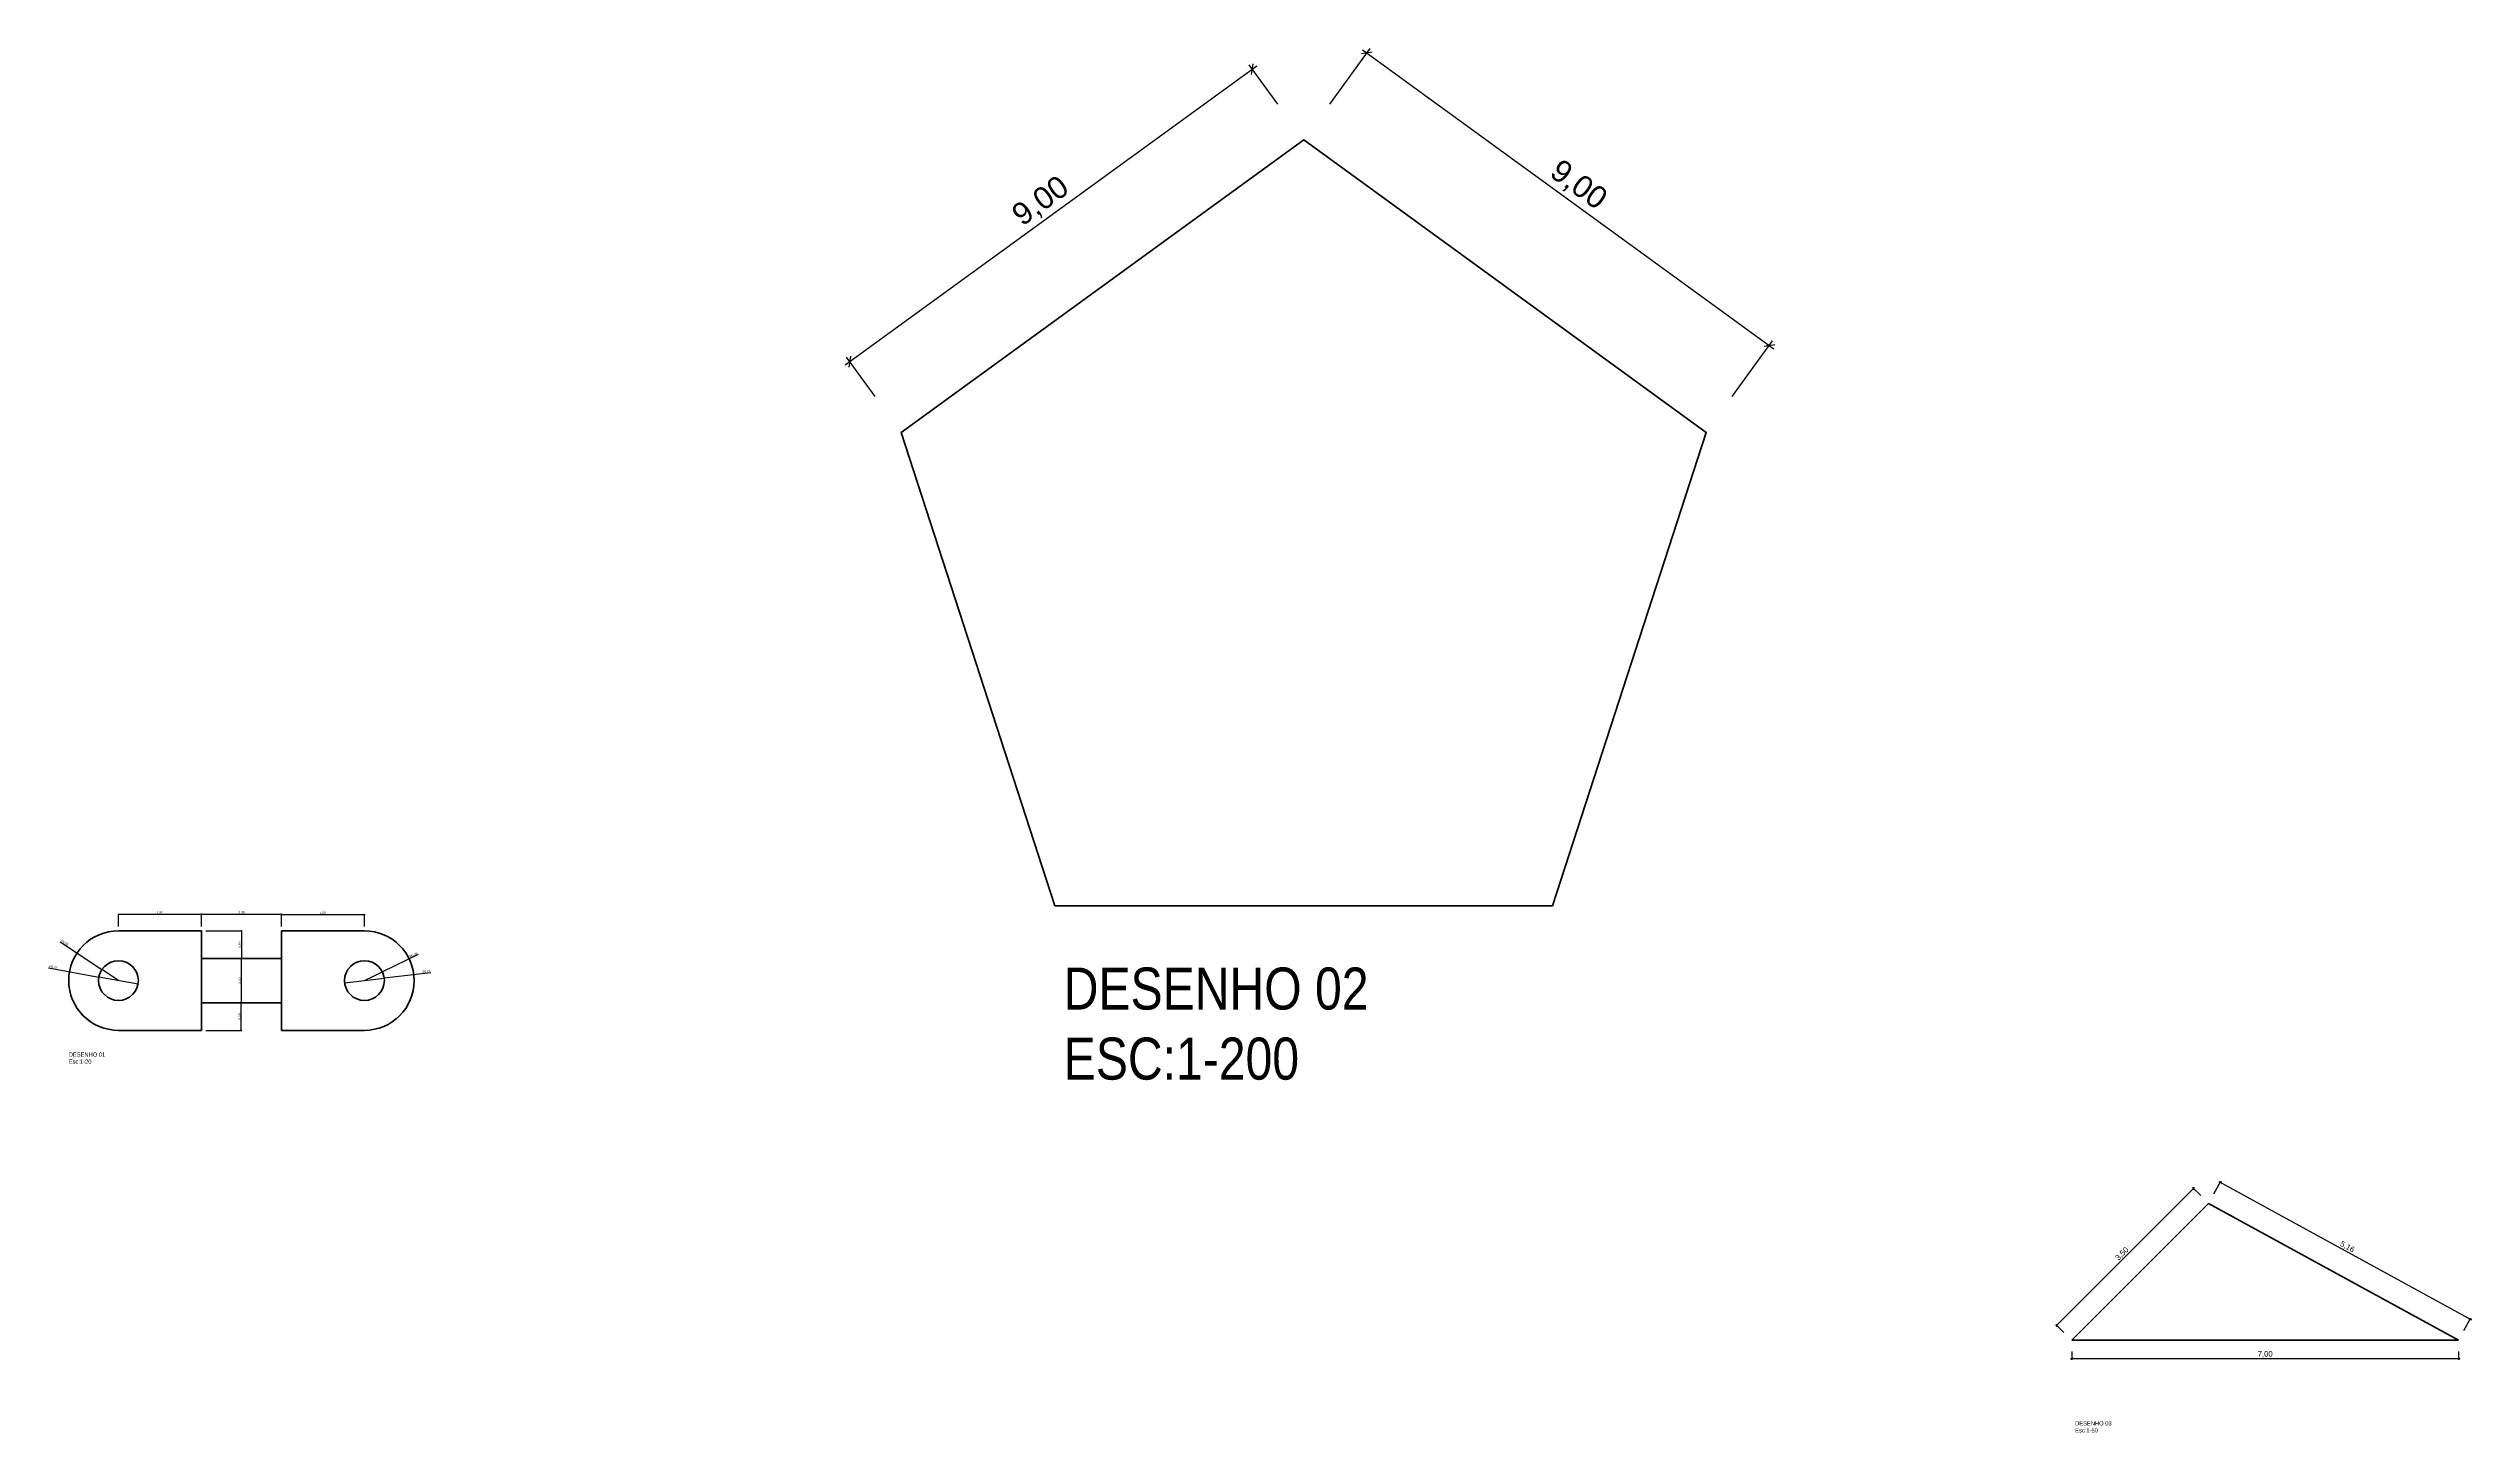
# Model space of a CAD drawing. Header units: millimetres. Extents: x 3164 to 3491, y -5235 to 1368.
# Drawn here: x 3446.83 to 3490.66, y -5235.33 to -5210.29 of the extents above; entities outside this region: 1.
import ezdxf

# ---------------------------------------------------------------- set-up
doc = ezdxf.new("R2010")
doc.units = ezdxf.units.MM
for name, color, linetype, lineweight in [('CARIMBO', 7, 'Continuous', 25), ('L.LARGA', 6, 'Continuous', 53), ('TX 4', 181, 'Continuous', 25)]:
    doc.layers.add(name, color=color, linetype=linetype, lineweight=lineweight)
doc.styles.get("Standard").update_dxf_attribs({"font": 'arial.ttf'})
doc.styles.add('TX4 1-20', font='ARIALN.TTF', dxfattribs={"height": 0.076})
doc.styles.add('TX4 1-200', font='ARIALN.TTF', dxfattribs={"height": 0.76})
doc.dimstyles.new('Copy of COTA 1-200', dxfattribs={"dimscale": 2, "dimtxt": 0.2, "dimasz": 0.07, "dimexe": 0.05, "dimexo": 0.4, "dimgap": 0.03, "dimtad": 1, "dimzin": 1, "dimtxsty": 'Standard', "dimblk": 'OBLIQUE', "dimcen": 2.5, "dimdle": 0.05, "dimclrd": 256, "dimclrt": 2, "dimadec": 0, "dimazin": 0, "dimtfac": 1, "dimtmove": 0, "dimatfit": 3, "dimfxl": 0, "dimlwd": -1, "dimlwe": -1, "dimarcsym": 0})
doc.dimstyles.new('COTA 1-20', dxfattribs={"dimscale": 0.2, "dimtxt": 0.2, "dimasz": 0.07, "dimexe": 0.05, "dimexo": 0.4, "dimgap": 0.03, "dimtad": 1, "dimzin": 1, "dimtxsty": 'Standard', "dimblk": 'OBLIQUE', "dimcen": 2.5, "dimdle": 0.05, "dimclrd": 256, "dimclrt": 2, "dimadec": 0, "dimazin": 0, "dimtfac": 1, "dimtmove": 0, "dimatfit": 3, "dimfxl": 0, "dimlwd": -1, "dimlwe": -1, "dimarcsym": 0})
doc.dimstyles.new('COTA 1-50', dxfattribs={"dimscale": 0.5, "dimtxt": 0.2, "dimasz": 0.07, "dimexe": 0.05, "dimexo": 0.4, "dimgap": 0.03, "dimtad": 1, "dimzin": 1, "dimtxsty": 'Standard', "dimblk": 'OBLIQUE', "dimcen": 2.5, "dimdle": 0.05, "dimclrd": 256, "dimclrt": 2, "dimadec": 0, "dimazin": 0, "dimtfac": 1, "dimtmove": 0, "dimatfit": 3, "dimfxl": 0, "dimlwd": -1, "dimlwe": -1, "dimarcsym": 0})

# ---------------------------------------------------------------- blocks, each defined once
blk = doc.blocks.new('_Oblique')
at = {"color": 0, "linetype": 'ByBlock', "lineweight": -2}
blk.add_line((-0.5, -0.5), (0.5, 0.5), dxfattribs=at)
blk = doc.blocks.new('*D13')
at = {"layer": 'CARIMBO'}
blk.add_line((3451.033, -5225.959), (3452.553, -5225.959), dxfattribs=at)
at = {"layer": 'CARIMBO', "color": 0}
for p, q in [((3451.043, -5226.172), (3451.043, -5225.949)), ((3452.543, -5226.172), (3452.543, -5225.949))]:
    blk.add_line(p, q, dxfattribs=at)
at = {"layer": 'Defpoints', "color": 0}
for p in [(3451.043, -5226.252), (3452.543, -5225.959), (3452.543, -5226.252)]:
    blk.add_point(p, dxfattribs=at)
at = {"layer": 'CARIMBO', "xscale": 0.014, "yscale": 0.014, "zscale": 0.014, "rotation": 180}
blk.add_blockref('_Oblique', (3451.043, -5225.959), dxfattribs=at)
at = {"layer": 'CARIMBO', "xscale": 0.014, "yscale": 0.014, "zscale": 0.014}
blk.add_blockref('_Oblique', (3452.543, -5225.959), dxfattribs=at)
at = {"layer": 'CARIMBO', "color": 2, "insert": (3451.793, -5225.929), "char_height": 0.04, "attachment_point": 5}
blk.add_mtext('1,50', dxfattribs=at)
blk = doc.blocks.new('*D14')
at = {"layer": 'CARIMBO', "color": 0}
for p, q in [((3448.093, -5226.172), (3448.093, -5225.942)), ((3449.593, -5226.172), (3449.593, -5225.942))]:
    blk.add_line(p, q, dxfattribs=at)
at = {"layer": 'CARIMBO'}
blk.add_line((3448.083, -5225.952), (3449.603, -5225.952), dxfattribs=at)
at = {"layer": 'Defpoints', "color": 0}
for p in [(3448.093, -5226.252), (3449.593, -5225.952), (3449.593, -5226.252)]:
    blk.add_point(p, dxfattribs=at)
at = {"layer": 'CARIMBO', "xscale": 0.014, "yscale": 0.014, "zscale": 0.014, "rotation": 180}
blk.add_blockref('_Oblique', (3448.093, -5225.952), dxfattribs=at)
at = {"layer": 'CARIMBO', "xscale": 0.014, "yscale": 0.014, "zscale": 0.014}
blk.add_blockref('_Oblique', (3449.593, -5225.952), dxfattribs=at)
at = {"layer": 'CARIMBO', "color": 2, "insert": (3448.843, -5225.922), "char_height": 0.04, "attachment_point": 5}
blk.add_mtext('1,50', dxfattribs=at)
blk = doc.blocks.new('*D15')
at = {"layer": 'CARIMBO', "color": 0}
for p, q in [((3449.593, -5226.172), (3449.593, -5225.939)), ((3451.043, -5226.172), (3451.043, -5225.939))]:
    blk.add_line(p, q, dxfattribs=at)
at = {"layer": 'CARIMBO'}
blk.add_line((3449.583, -5225.949), (3451.053, -5225.949), dxfattribs=at)
at = {"layer": 'Defpoints', "color": 0}
for p in [(3449.593, -5226.252), (3451.043, -5225.949), (3451.043, -5226.252)]:
    blk.add_point(p, dxfattribs=at)
at = {"layer": 'CARIMBO', "xscale": 0.014, "yscale": 0.014, "zscale": 0.014, "rotation": 180}
blk.add_blockref('_Oblique', (3449.593, -5225.949), dxfattribs=at)
at = {"layer": 'CARIMBO', "xscale": 0.014, "yscale": 0.014, "zscale": 0.014}
blk.add_blockref('_Oblique', (3451.043, -5225.949), dxfattribs=at)
at = {"layer": 'CARIMBO', "color": 2, "insert": (3450.318, -5225.919), "char_height": 0.04, "attachment_point": 5}
blk.add_mtext('1,45', dxfattribs=at)
blk = doc.blocks.new('*D16')
at = {"layer": 'CARIMBO', "color": 0}
for p, q in [((3469.065, -5211.301), (3468.545, -5210.587)), ((3461.784, -5216.591), (3461.264, -5215.877))]:
    blk.add_line(p, q, dxfattribs=at)
at = {"layer": 'CARIMBO'}
blk.add_line((3461.242, -5216.016), (3468.685, -5210.609), dxfattribs=at)
at = {"layer": 'Defpoints', "color": 0}
for p in [(3468.604, -5210.667), (3469.535, -5211.949), (3462.254, -5217.239)]:
    blk.add_point(p, dxfattribs=at)
at = {"layer": 'CARIMBO', "xscale": 0.14, "yscale": 0.14, "zscale": 0.14}
for p, rotation in [((3468.604, -5210.667), 35.99999999999741), ((3461.323, -5215.958), 215.9999999999974)]:
    blk.add_blockref('_Oblique', p, dxfattribs=dict(at, rotation=rotation))
at = {"layer": 'CARIMBO', "color": 2, "insert": (3464.787, -5213.069), "char_height": 0.4, "attachment_point": 5, "rotation": 36}
blk.add_mtext('9,00', dxfattribs=at)
blk = doc.blocks.new('*D17')
at = {"layer": 'CARIMBO', "color": 0}
for p, q in [((3470.005, -5211.301), (3470.737, -5210.294)), ((3477.286, -5216.591), (3478.018, -5215.584))]:
    blk.add_line(p, q, dxfattribs=at)
at = {"layer": 'CARIMBO'}
blk.add_line((3470.598, -5210.316), (3478.041, -5215.724), dxfattribs=at)
at = {"layer": 'Defpoints', "color": 0}
for p in [(3469.535, -5211.949), (3477.96, -5215.665), (3476.816, -5217.239)]:
    blk.add_point(p, dxfattribs=at)
at = {"layer": 'CARIMBO', "xscale": 0.14, "yscale": 0.14, "zscale": 0.14}
for p, rotation in [((3470.678, -5210.375), 144.0000000000026), ((3477.96, -5215.665), 324.0000000000026)]:
    blk.add_blockref('_Oblique', p, dxfattribs=dict(at, rotation=rotation))
at = {"layer": 'CARIMBO', "color": 2, "insert": (3474.496, -5212.777), "char_height": 0.4, "attachment_point": 5, "rotation": 324}
blk.add_mtext('9,00', dxfattribs=at)
blk = doc.blocks.new('*D21')
at = {"layer": 'CARIMBO', "color": 0}
for p, q in [((3449.673, -5226.252), (3450.328, -5226.252)), ((3449.673, -5226.752), (3450.328, -5226.752))]:
    blk.add_line(p, q, dxfattribs=at)
at = {"layer": 'CARIMBO'}
blk.add_line((3450.318, -5226.242), (3450.318, -5226.762), dxfattribs=at)
at = {"layer": 'Defpoints', "color": 0}
for p in [(3449.593, -5226.252), (3449.593, -5226.752), (3450.318, -5226.752)]:
    blk.add_point(p, dxfattribs=at)
at = {"layer": 'CARIMBO', "xscale": 0.014, "yscale": 0.014, "zscale": 0.014}
for p, rotation in [((3450.318, -5226.252), 90), ((3450.318, -5226.752), 270)]:
    blk.add_blockref('_Oblique', p, dxfattribs=dict(at, rotation=rotation))
at = {"layer": 'CARIMBO', "color": 2, "insert": (3450.288, -5226.502), "char_height": 0.04, "attachment_point": 5, "rotation": 90}
blk.add_mtext('0,50', dxfattribs=at)
blk = doc.blocks.new('*D22')
at = {"layer": 'CARIMBO', "color": 0}
for p, q in [((3449.673, -5226.752), (3450.33, -5226.752)), ((3449.673, -5227.552), (3450.33, -5227.552))]:
    blk.add_line(p, q, dxfattribs=at)
at = {"layer": 'CARIMBO'}
blk.add_line((3450.32, -5227.562), (3450.32, -5226.742), dxfattribs=at)
at = {"layer": 'Defpoints', "color": 0}
for p in [(3449.593, -5226.752), (3450.32, -5226.752), (3449.593, -5227.552)]:
    blk.add_point(p, dxfattribs=at)
at = {"layer": 'CARIMBO', "xscale": 0.014, "yscale": 0.014, "zscale": 0.014}
for p, rotation in [((3450.32, -5226.752), 90), ((3450.32, -5227.552), 270)]:
    blk.add_blockref('_Oblique', p, dxfattribs=dict(at, rotation=rotation))
at = {"layer": 'CARIMBO', "color": 2, "insert": (3450.29, -5227.152), "char_height": 0.04, "attachment_point": 5, "rotation": 90}
blk.add_mtext('0,80', dxfattribs=at)
blk = doc.blocks.new('*D23')
at = {"layer": 'CARIMBO', "color": 0}
for p, q in [((3449.673, -5227.552), (3450.323, -5227.552)), ((3449.673, -5228.052), (3450.323, -5228.052))]:
    blk.add_line(p, q, dxfattribs=at)
at = {"layer": 'CARIMBO'}
blk.add_line((3450.313, -5228.062), (3450.313, -5227.542), dxfattribs=at)
at = {"layer": 'Defpoints', "color": 0}
for p in [(3449.593, -5227.552), (3450.313, -5227.552), (3449.593, -5228.052)]:
    blk.add_point(p, dxfattribs=at)
at = {"layer": 'CARIMBO', "xscale": 0.014, "yscale": 0.014, "zscale": 0.014}
for p, rotation in [((3450.313, -5227.552), 90), ((3450.313, -5228.052), 270)]:
    blk.add_blockref('_Oblique', p, dxfattribs=dict(at, rotation=rotation))
at = {"layer": 'CARIMBO', "color": 2, "insert": (3450.283, -5227.802), "char_height": 0.04, "attachment_point": 5, "rotation": 90}
blk.add_mtext('0,50', dxfattribs=at)
blk = doc.blocks.new('*D24')
at = {"layer": 'CARIMBO'}
for p in [(3453.512, -5226.682), (3452.543, -5227.152)]:
    blk.add_line(p, (3452.867, -5226.995), dxfattribs=at)
at = {"layer": 'Defpoints', "color": 0}
for p in [(3452.543, -5227.152), (3452.867, -5226.995)]:
    blk.add_point(p, dxfattribs=at)
at = {"layer": 'CARIMBO', "xscale": 0.014, "yscale": 0.014, "zscale": 0.014, "rotation": 205.8910064579323}
blk.add_blockref('_Oblique', (3452.867, -5226.995), dxfattribs=at)
at = {"layer": 'CARIMBO', "color": 2, "insert": (3453.43, -5226.689), "char_height": 0.04, "attachment_point": 5, "rotation": 25.891}
blk.add_mtext('R0,36', dxfattribs=at)
blk = doc.blocks.new('*D25')
at = {"layer": 'CARIMBO'}
for p in [(3452.185, -5227.195), (3453.742, -5227.01)]:
    blk.add_line(p, (3452.9, -5227.11), dxfattribs=at)
at = {"layer": 'Defpoints', "color": 0}
for p in [(3452.185, -5227.195), (3452.9, -5227.11)]:
    blk.add_point(p, dxfattribs=at)
at = {"layer": 'CARIMBO', "xscale": 0.014, "yscale": 0.014, "zscale": 0.014}
for p, rotation in [((3452.185, -5227.195), 6.753445306018815), ((3452.9, -5227.11), 186.7534453060188)]:
    blk.add_blockref('_Oblique', p, dxfattribs=dict(at, rotation=rotation))
at = {"layer": 'CARIMBO', "color": 2, "insert": (3453.66, -5226.989), "char_height": 0.04, "attachment_point": 5, "rotation": 6.7534}
blk.add_mtext('∅0,72', dxfattribs=at)
blk = doc.blocks.new('*D26')
at = {"layer": 'CARIMBO'}
for p in [(3446.827, -5226.922), (3448.447, -5227.217)]:
    blk.add_line(p, (3447.739, -5227.088), dxfattribs=at)
at = {"layer": 'Defpoints', "color": 0}
for p in [(3447.739, -5227.088), (3448.447, -5227.217)]:
    blk.add_point(p, dxfattribs=at)
at = {"layer": 'CARIMBO', "xscale": 0.014, "yscale": 0.014, "zscale": 0.014}
for p, rotation in [((3447.739, -5227.088), 349.6985821514093), ((3448.447, -5227.217), 169.6985821514093)]:
    blk.add_blockref('_Oblique', p, dxfattribs=dict(at, rotation=rotation))
at = {"layer": 'CARIMBO', "color": 2, "insert": (3446.91, -5226.906), "char_height": 0.04, "attachment_point": 5, "rotation": 349.6986}
blk.add_mtext('∅0,72', dxfattribs=at)
blk = doc.blocks.new('*D27')
at = {"layer": 'CARIMBO'}
for p in [(3447.038, -5226.45), (3448.093, -5227.152)]:
    blk.add_line(p, (3447.793, -5226.953), dxfattribs=at)
at = {"layer": 'Defpoints', "color": 0}
for p in [(3447.793, -5226.953), (3448.093, -5227.152)]:
    blk.add_point(p, dxfattribs=at)
at = {"layer": 'CARIMBO', "xscale": 0.014, "yscale": 0.014, "zscale": 0.014, "rotation": 326.3188100458943}
blk.add_blockref('_Oblique', (3447.793, -5226.953), dxfattribs=at)
at = {"layer": 'CARIMBO', "color": 2, "insert": (3447.119, -5226.467), "char_height": 0.04, "attachment_point": 5, "rotation": 326.3188}
blk.add_mtext('R0,36', dxfattribs=at)
blk = doc.blocks.new('*D31')
at = {"layer": 'CARIMBO'}
blk.add_line((3485.65, -5230.895), (3483.139, -5233.405), dxfattribs=at)
at = {"layer": 'CARIMBO', "color": 0}
for p, q in [((3485.761, -5231.042), (3485.614, -5230.895)), ((3483.286, -5233.517), (3483.139, -5233.37))]:
    blk.add_line(p, q, dxfattribs=at)
at = {"layer": 'Defpoints', "color": 0}
for p in [(3485.903, -5231.183), (3483.157, -5233.388), (3483.428, -5233.658)]:
    blk.add_point(p, dxfattribs=at)
at = {"layer": 'CARIMBO', "xscale": 0.035, "yscale": 0.035, "zscale": 0.035}
for p, rotation in [((3485.632, -5230.913), 45.00000000000527), ((3483.157, -5233.388), 225.0000000000053)]:
    blk.add_blockref('_Oblique', p, dxfattribs=dict(at, rotation=rotation))
at = {"layer": 'CARIMBO', "color": 2, "insert": (3484.341, -5232.097), "char_height": 0.1, "attachment_point": 5, "rotation": 45}
blk.add_mtext('3,50', dxfattribs=at)
blk = doc.blocks.new('*D32')
at = {"layer": 'CARIMBO', "color": 0}
for p, q in [((3485.999, -5231.008), (3486.124, -5230.778)), ((3490.524, -5233.483), (3490.649, -5233.253))]:
    blk.add_line(p, q, dxfattribs=at)
at = {"layer": 'CARIMBO'}
blk.add_line((3486.09, -5230.788), (3490.659, -5233.287), dxfattribs=at)
at = {"layer": 'Defpoints', "color": 0}
for p in [(3485.903, -5231.183), (3490.637, -5233.275), (3490.428, -5233.658)]:
    blk.add_point(p, dxfattribs=at)
at = {"layer": 'CARIMBO', "xscale": 0.035, "yscale": 0.035, "zscale": 0.035}
for p, rotation in [((3486.112, -5230.8), 151.3249499368914), ((3490.637, -5233.275), 331.3249499368914)]:
    blk.add_blockref('_Oblique', p, dxfattribs=dict(at, rotation=rotation))
at = {"layer": 'CARIMBO', "color": 2, "insert": (3488.411, -5231.972), "char_height": 0.1, "attachment_point": 5, "rotation": 331.3249}
blk.add_mtext('5,16', dxfattribs=at)
blk = doc.blocks.new('*D33')
at = {"layer": 'CARIMBO'}
blk.add_line((3483.403, -5233.988), (3490.453, -5233.988), dxfattribs=at)
at = {"layer": 'CARIMBO', "color": 0}
for p, q in [((3483.428, -5233.858), (3483.428, -5234.013)), ((3490.428, -5233.858), (3490.428, -5234.013))]:
    blk.add_line(p, q, dxfattribs=at)
at = {"layer": 'Defpoints', "color": 0}
for p in [(3483.428, -5233.658), (3490.428, -5233.658), (3490.428, -5233.988)]:
    blk.add_point(p, dxfattribs=at)
at = {"layer": 'CARIMBO', "xscale": 0.035, "yscale": 0.035, "zscale": 0.035, "rotation": 180}
blk.add_blockref('_Oblique', (3483.428, -5233.988), dxfattribs=at)
at = {"layer": 'CARIMBO', "xscale": 0.035, "yscale": 0.035, "zscale": 0.035}
blk.add_blockref('_Oblique', (3490.428, -5233.988), dxfattribs=at)
at = {"layer": 'CARIMBO', "color": 2, "insert": (3486.928, -5233.912), "char_height": 0.1, "attachment_point": 5}
blk.add_mtext('7,00', dxfattribs=at)

msp = doc.modelspace()

# ---------------------------------------------------------------- linework, layer by layer
msp.add_line((3164.47, 1368.301), (3165.97, 1368.301))
at = {"layer": 'L.LARGA'}
for p, q in [((3448.093, -5226.252), (3449.593, -5226.252)), ((3449.593, -5226.252), (3449.593, -5228.052)), ((3452.543, -5226.252), (3451.043, -5226.252)), ((3451.043, -5226.252), (3451.043, -5228.052)), ((3449.593, -5226.752), (3451.043, -5226.752)), ((3451.043, -5226.752), (3451.043, -5227.552)), ((3451.043, -5227.552), (3449.593, -5227.552)), ((3449.593, -5228.052), (3448.093, -5228.052)), ((3451.043, -5228.052), (3452.543, -5228.052)), ((3483.428, -5233.658), (3485.903, -5231.183)), ((3485.903, -5231.183), (3490.428, -5233.658)), ((3490.428, -5233.658), (3483.428, -5233.658))]:
    msp.add_line(p, q, dxfattribs=at)
msp.add_lwpolyline([(3465.035, -5225.798), (3474.035, -5225.798), (3476.816, -5217.239), (3469.535, -5211.949), (3462.254, -5217.239)], close=True, dxfattribs=at)
for centre in [(3448.093, -5227.152), (3452.543, -5227.152)]:
    msp.add_circle(centre, 0.36, dxfattribs=at)
for centre, start, end in [((3448.093, -5227.152), 90, 270), ((3452.543, -5227.152), 270, 90)]:
    msp.add_arc(centre, 0.9, start, end, dxfattribs=at)

# ---------------------------------------------------------------- texts
at = {"layer": 'TX 4', "attachment_point": 1}
for s, width, heights, insert, char_height, style in [('DESENHO 02\\PESC:1-200', 5.5361, [2.435], (3465.193, -5226.916), 0.76, 'TX4 1-200'), ('DESENHO 01\\PEsc:1-20', 3.01229, [0], (3447.193, -5228.452), 0.076, 'TX4 1-20'), ('DESENHO 03\\PEsc:1-50', 3.01229, [0], (3483.49, -5235.122), 0.076, 'TX4 1-20')]:
    msp.add_mtext_dynamic_manual_height_columns(s, width=width, gutter_width=0.38, heights=heights, dxfattribs=dict(at, insert=insert, char_height=char_height, style=style))

# ---------------------------------------------------------------- dimensions: what is measured, and where the dimension line sits
at = {"layer": 'CARIMBO'}
for p1, p2, distance, dimstyle, picture, middle in [((3462.254, -5217.239), (3469.535, -5211.949), 1.584, 'Copy of COTA 1-200', '*D16', (3464.787, -5213.069)), ((3469.535, -5211.949), (3476.816, -5217.239), 1.945, 'Copy of COTA 1-200', '*D17', (3474.496, -5212.777)), ((3485.903, -5231.183), (3483.428, -5233.658), -0.383, 'COTA 1-50', '*D31', (3484.341, -5232.097)), ((3485.903, -5231.183), (3490.428, -5233.658), 0.437, 'COTA 1-50', '*D32', (3488.411, -5231.972)), ((3483.428, -5233.658), (3490.428, -5233.658), -0.329, 'COTA 1-50', '*D33', (3486.928, -5233.912))]:
    dim = msp.add_aligned_dim(p1=p1, p2=p2, distance=distance, dimstyle=dimstyle, dxfattribs=at)
    dim.commit()
    dim.dimension.update_dxf_attribs({"geometry": picture, "text_midpoint": middle})
for base, p1, p2, picture, middle in [((3449.593, -5225.952), (3448.093, -5226.252), (3449.593, -5226.252), '*D14', (3448.843, -5225.922)), ((3451.043, -5225.949), (3449.593, -5226.252), (3451.043, -5226.252), '*D15', (3450.318, -5225.919)), ((3452.543, -5225.959), (3451.043, -5226.252), (3452.543, -5226.252), '*D13', (3451.793, -5225.929))]:
    dim = msp.add_linear_dim(base=base, p1=p1, p2=p2, dimstyle='COTA 1-20', dxfattribs=at)
    dim.commit()
    dim.dimension.update_dxf_attribs({"geometry": picture, "text_midpoint": middle})
for base, p1, p2, picture, middle in [((3450.318, -5226.752), (3449.593, -5226.252), (3449.593, -5226.752), '*D21', (3450.288, -5226.502)), ((3450.32, -5226.752), (3449.593, -5227.552), (3449.593, -5226.752), '*D22', (3450.29, -5227.152)), ((3450.313, -5227.552), (3449.593, -5228.052), (3449.593, -5227.552), '*D23', (3450.283, -5227.802))]:
    dim = msp.add_linear_dim(base=base, p1=p1, p2=p2, angle=90, dimstyle='COTA 1-20', dxfattribs=at)
    dim.commit()
    dim.dimension.update_dxf_attribs({"geometry": picture, "text_midpoint": middle})
for center, mpoint, picture, middle in [((3448.093, -5227.152), (3447.793, -5226.953), '*D27', (3447.102, -5226.492)), ((3452.543, -5227.152), (3452.867, -5226.995), '*D24', (3453.443, -5226.716))]:
    dim = msp.add_radius_dim(center=center, mpoint=mpoint, dimstyle='COTA 1-20', dxfattribs=at)
    dim.commit()
    dim.dimension.update_dxf_attribs({"geometry": picture, "text_midpoint": middle, "dimtype": 164})
for p1, p2, picture, middle in [((3448.447, -5227.217), (3447.739, -5227.088), '*D26', (3446.905, -5226.936)), ((3452.185, -5227.195), (3452.9, -5227.11), '*D25', (3453.663, -5227.02))]:
    dim = msp.add_diameter_dim_2p(p1=p1, p2=p2, dimstyle='COTA 1-20', dxfattribs=at)
    dim.commit()
    dim.dimension.update_dxf_attribs({"geometry": picture, "text_midpoint": middle, "dimtype": 163})

doc.saveas('drawing.dxf')
